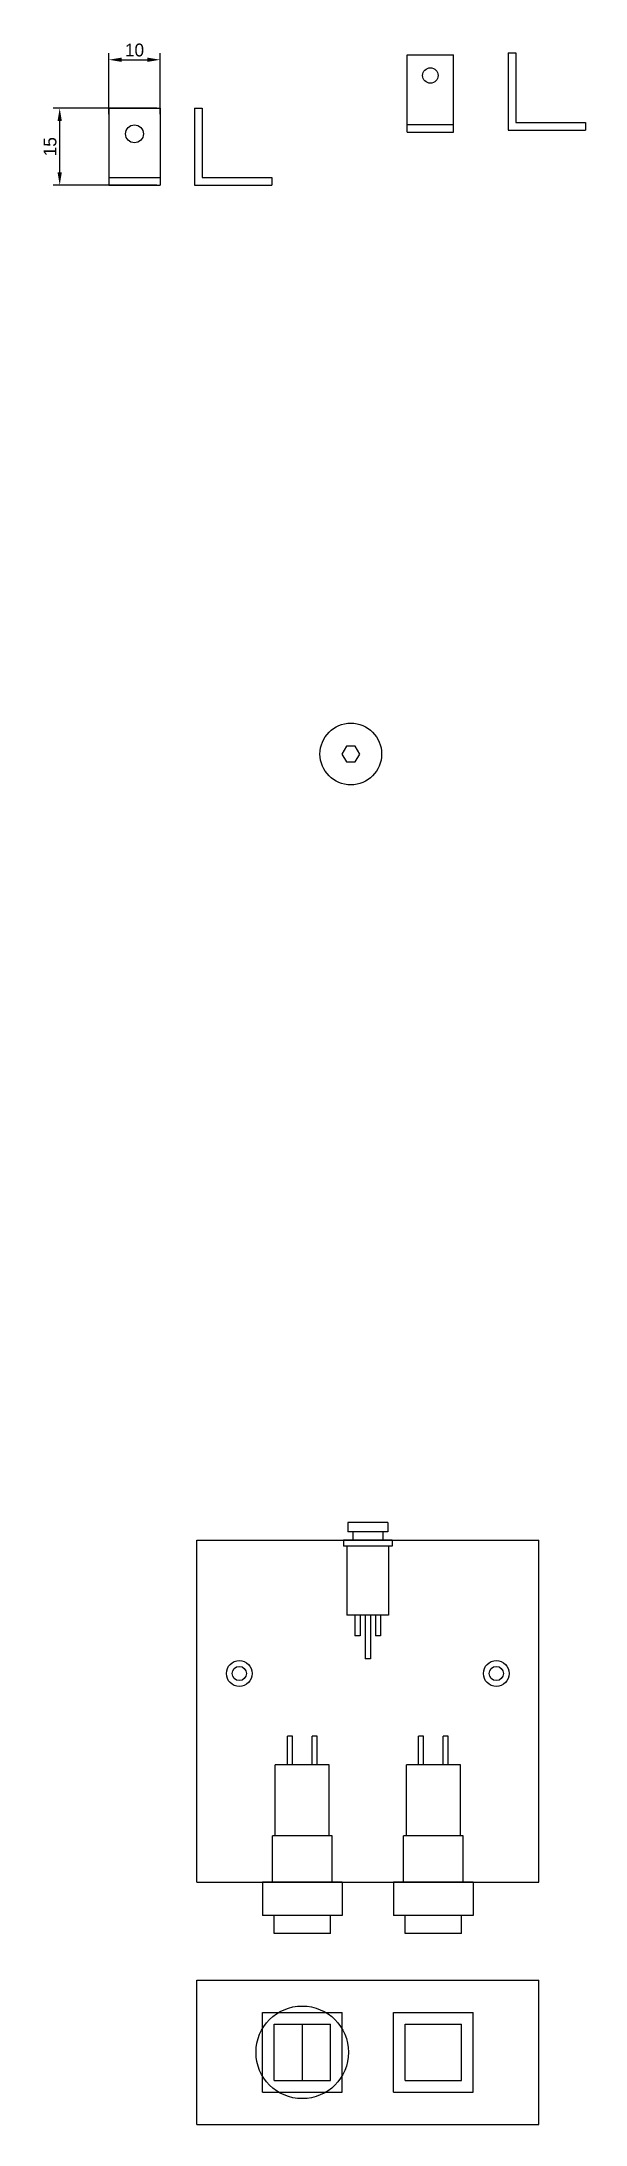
# Model space of a CAD drawing. Header units: millimetres. Extents: x 568 to 6362, y 128 to 4828.
# Drawn here: x 5628.5 to 5734.3, y 1945.1 to 2350 of the extents above; entities that cross this region are included whole.
import ezdxf

# ---------------------------------------------------------------- set-up
doc = ezdxf.new("R2010")
doc.units = ezdxf.units.MM
doc.dimstyles.new('ISO-25', dxfattribs={"dimtxt": 2.5, "dimasz": 2.5, "dimexe": 1.25, "dimexo": 0.625, "dimtad": 1, "dimtxsty": 'Standard', "dimcen": 2.5, "dimadec": 0, "dimazin": 0, "dimtfac": 1, "dimtmove": 0, "dimatfit": 3, "dimfxl": 1, "dimarcsym": 0})

msp = doc.modelspace()

# ---------------------------------------------------------------- blocks, each defined once
blk = doc.blocks.new('Z$W@#28253')
at = {"color": 221}
for p, q in [((8.65, 26.5), (0.85, 26.5)), ((0.85, 26.5), (0.85, 24.7)), ((8.65, 24.7), (0.85, 24.7)), ((1.85, 24.7), (1.85, 23.1)), ((7.65, 24.7), (7.65, 23.1)), ((8.65, 26.5), (8.65, 24.7)), ((0, 23.1), (0, 21.9)), ((9.5, 23.1), (0, 23.1)), ((9.5, 21.9), (0, 21.9)), ((0.7, 21.9), (0.7, 8.5)), ((8.8, 21.9), (8.8, 8.5)), ((9.5, 23.1), (9.5, 21.9)), ((8.8, 8.5), (0.7, 8.5)), ((2.25, 8.5), (2.25, 4.5)), ((3.25, 8.5), (3.25, 4.5)), ((4.25, 8.5), (4.25, 0)), ((5.25, 8.5), (5.25, 0)), ((6.25, 8.5), (6.25, 4.5)), ((7.25, 8.5), (7.25, 4.5)), ((3.25, 4.5), (2.25, 4.5)), ((7.25, 4.5), (6.25, 4.5)), ((5.25, 0), (4.25, 0))]:
    blk.add_line(p, q, dxfattribs=at)
blk = doc.blocks.new('Z$W@#6868')
at = {"color": 161}
for p, q in [((2.25, 38.4), (13.25, 38.4)), ((2.25, 38.4), (2.25, 34.9)), ((13.25, 38.4), (13.25, 34.9)), ((0, 34.9), (15.5, 34.9)), ((0, 28.4), (0, 34.9)), ((15.5, 28.4), (15.5, 34.9)), ((0, 28.4), (15.5, 28.4)), ((1.925, 28.4), (1.925, 19.4)), ((13.575, 28.4), (13.575, 19.4)), ((1.925, 19.4), (13.575, 19.4)), ((2.5, 19.4), (2.5, 5.6)), ((13, 19.4), (13, 5.6)), ((2.5, 5.6), (13, 5.6)), ((4.85, 5.6), (4.85, 0)), ((5.85, 5.6), (5.85, 0)), ((9.65, 5.6), (9.65, 0)), ((10.65, 5.6), (10.65, 0)), ((4.85, 0), (5.85, 0)), ((9.65, 0), (10.65, 0))]:
    blk.add_line(p, q, dxfattribs=at)
blk = doc.blocks.new('Z$W@#27644')
at = {"color": 161}
for p, q in [((0, 0), (0, 15.5)), ((0, 15.5), (15.5, 15.5)), ((2.25, 2.25), (2.25, 13.25)), ((2.25, 13.25), (13.25, 13.25)), ((13.25, 2.25), (13.25, 13.25)), ((15.5, 0), (15.5, 15.5)), ((0, 0), (15.5, 0)), ((2.25, 2.25), (13.25, 2.25))]:
    blk.add_line(p, q, dxfattribs=at)
blk = doc.blocks.new('*D183')
at = {"color": 0, "lineweight": -2}
for p, q in [((5650.91, 2337.11), (5630.74, 2337.11)), ((5631.99, 2324.61), (5631.99, 2334.61)), ((5650.91, 2322.11), (5630.74, 2322.11))]:
    blk.add_line(p, q, dxfattribs=at)
at = {"color": 0}
for points in [[(5632.4, 2334.61), (5631.57, 2334.61), (5631.99, 2337.11)], [(5631.57, 2324.61), (5632.4, 2324.61), (5631.99, 2322.11)]]:
    blk.add_solid(points, dxfattribs=at)
at = {"layer": 'Defpoints', "color": 0}
for p in [(5631.99, 2337.11), (5651.54, 2337.11), (5651.54, 2322.11)]:
    blk.add_point(p, dxfattribs=at)
at = {"color": 0, "insert": (5630.11, 2329.61), "char_height": 2.5, "attachment_point": 5, "rotation": 90}
blk.add_mtext('15', dxfattribs=at)
blk = doc.blocks.new('*D184')
at = {"color": 0, "lineweight": -2}
for p, q in [((5641.54, 2335.93), (5641.54, 2347.77)), ((5644.04, 2346.52), (5649.04, 2346.52)), ((5651.54, 2335.93), (5651.54, 2347.77))]:
    blk.add_line(p, q, dxfattribs=at)
at = {"color": 0}
for points in [[(5644.04, 2346.93), (5644.04, 2346.1), (5641.54, 2346.52)], [(5649.04, 2346.1), (5649.04, 2346.93), (5651.54, 2346.52)]]:
    blk.add_solid(points, dxfattribs=at)
at = {"layer": 'Defpoints', "color": 0}
for p in [(5651.54, 2346.52), (5641.54, 2335.3), (5651.54, 2335.3)]:
    blk.add_point(p, dxfattribs=at)
at = {"color": 0, "insert": (5646.54, 2348.39), "char_height": 2.5, "attachment_point": 5}
blk.add_mtext('10', dxfattribs=at)

# ---------------------------------------------------------------- dimensions: what is measured, and where the dimension line sits
at = {"color": 161}
dim = msp.add_linear_dim(base=(5651.537, 2346.518), p1=(5641.537, 2335.305), p2=(5651.537, 2335.305), dimstyle='ISO-25', dxfattribs=at)
dim.commit()
dim.dimension.update_dxf_attribs({"geometry": '*D184', "text_midpoint": (5646.537, 2348.393)})
dim = msp.add_linear_dim(base=(5631.987, 2337.112), p1=(5651.537, 2322.112), p2=(5651.537, 2337.112), angle=90, dimstyle='ISO-25', dxfattribs=at)
dim.commit()
dim.dimension.update_dxf_attribs({"geometry": '*D183', "text_midpoint": (5630.112, 2329.612)})

# ---------------------------------------------------------------- linework, layer by layer
at = {"color": 221}
for p, q in [((5699.602, 2332.445), (5699.602, 2347.445)), ((5699.602, 2347.445), (5708.602, 2347.445)), ((5708.602, 2332.445), (5708.602, 2347.445)), ((5719.258, 2347.846), (5720.758, 2347.846)), ((5719.258, 2347.846), (5719.258, 2332.846)), ((5720.758, 2347.846), (5720.758, 2334.346)), ((5699.602, 2333.945), (5708.602, 2333.945)), ((5699.602, 2332.445), (5708.602, 2332.445)), ((5719.258, 2332.846), (5734.258, 2332.846)), ((5720.758, 2334.346), (5734.258, 2334.346)), ((5734.258, 2334.346), (5734.258, 2332.846))]:
    msp.add_line(p, q, dxfattribs=at)
at = {"color": 1}
for p, q in [((5641.537, 2337.112), (5641.537, 2322.112)), ((5641.537, 2337.112), (5651.537, 2337.112)), ((5651.537, 2337.112), (5651.537, 2322.112)), ((5658.231, 2337.112), (5659.731, 2337.112)), ((5658.231, 2337.112), (5658.231, 2322.112)), ((5659.731, 2337.112), (5659.731, 2323.612)), ((5641.537, 2323.612), (5651.537, 2323.612)), ((5641.537, 2322.112), (5651.537, 2322.112)), ((5658.231, 2322.112), (5673.231, 2322.112)), ((5659.731, 2323.612), (5673.231, 2323.612)), ((5673.231, 2323.612), (5673.231, 2322.112))]:
    msp.add_line(p, q, dxfattribs=at)
at = {"color": 161}
for p, q in [((5658.681, 1992.22), (5658.681, 2058.72)), ((5658.681, 2058.72), (5725.181, 2058.72)), ((5725.181, 1992.22), (5725.181, 2058.72)), ((5658.681, 1992.22), (5725.181, 1992.22)), ((5658.681, 1945.143), (5658.681, 1973.143)), ((5658.681, 1973.143), (5725.181, 1973.143)), ((5725.181, 1945.143), (5725.181, 1973.143)), ((5679.181, 1964.643), (5679.181, 1953.643)), ((5658.681, 1945.143), (5725.181, 1945.143))]:
    msp.add_line(p, q, dxfattribs=at)
at = {"color": 221}
msp.add_lwpolyline([(5689.492, 2210.043), (5690.358, 2211.543), (5689.492, 2213.043), (5687.76, 2213.043), (5686.894, 2211.543), (5687.76, 2210.043)], close=True, dxfattribs=at)
for centre, radius in [((5704.102, 2343.445), 1.5), ((5688.626, 2211.543), 6)]:
    msp.add_circle(centre, radius, dxfattribs=at)
at = {"color": 1}
msp.add_circle((5646.537, 2332.112), 1.75, dxfattribs=at)
at = {"color": 161}
for centre, radius in [((5666.931, 2032.79), 2.5), ((5666.931, 2032.79), 1.375), ((5716.931, 2032.79), 2.5), ((5716.931, 2032.79), 1.375), ((5679.181, 1959.143), 9)]:
    msp.add_circle(centre, radius, dxfattribs=at)

# ---------------------------------------------------------------- block references
for name, p in [('Z$W@#28253', (5687.181, 2035.62)), ('Z$W@#27644', (5671.431, 1951.393)), ('Z$W@#27644', (5696.931, 1951.393))]:
    msp.add_blockref(name, p, dxfattribs=at)
at = {"color": 161, "rotation": 180}
for p in [(5686.931, 2020.62), (5712.431, 2020.62)]:
    msp.add_blockref('Z$W@#6868', p, dxfattribs=at)

msp.set_redraw_order([(e.dxf.handle, doc.entitydb.next_handle()) for e in msp.query("TEXT MTEXT ATTDEF DIMENSION ARC_DIMENSION")])  # texts and dimensions are drawn at this point

doc.saveas('drawing.dxf')
